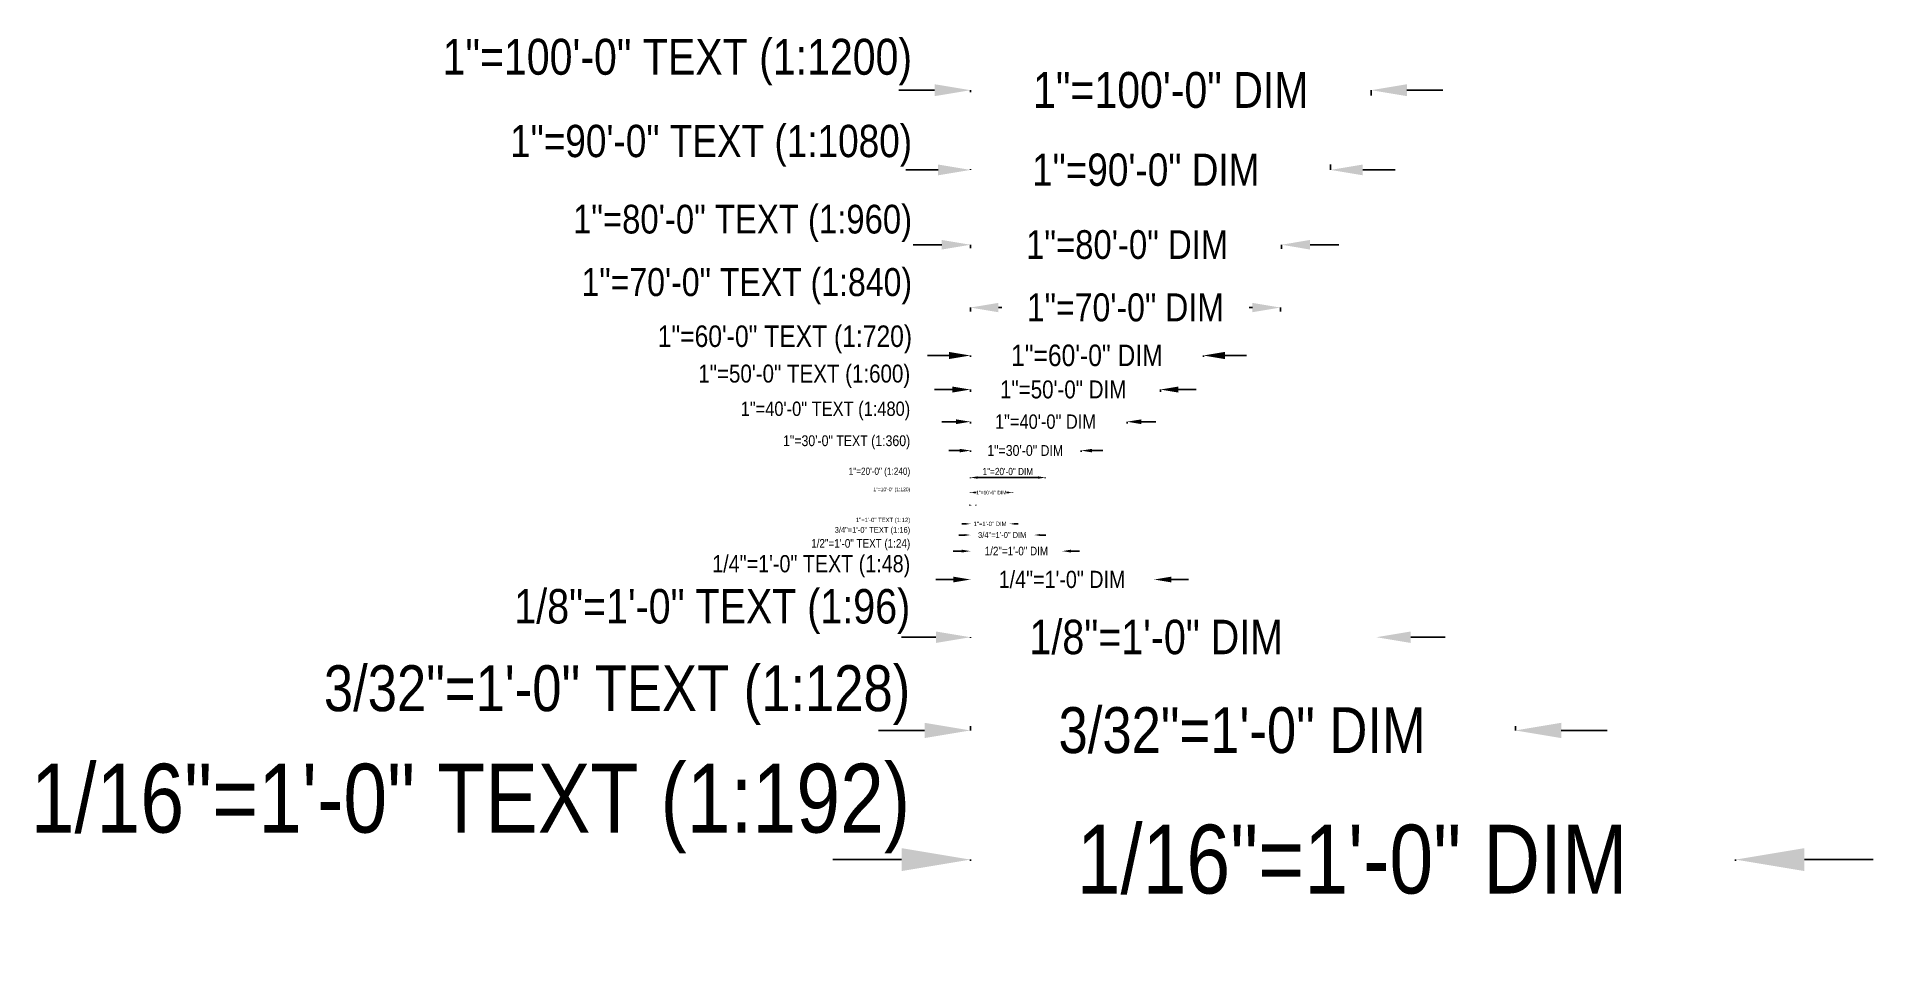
# Model space of a CAD drawing. Header units: feet. Extents: x -3468 to -372, y 3263 to 3670.
# Drawn here: x -1012 to -372, y 3263 to 3586 of the extents above; entities that cross this region are included whole.
import ezdxf

# ---------------------------------------------------------------- set-up
doc = ezdxf.new("R2010")
doc.units = ezdxf.units.FT
doc.header["$MEASUREMENT"] = 0
doc.layers.add('Z-DIMENSIONS', color=7, linetype='Continuous')
doc.styles.add('1EIGHTH', font='technic_.ttf', dxfattribs={"height": 12})
doc.styles.add('1HALF', font='technic_.ttf', dxfattribs={"height": 3})
doc.styles.add('1INCH', font='technic_.ttf', dxfattribs={"height": 1.5})
doc.styles.add('1QUATER', font='technic_.ttf', dxfattribs={"height": 6})
doc.styles.add('1SIXTEENTH', font='technic_.ttf', dxfattribs={"height": 24})
doc.styles.add('3QUATERS', font='technic_.ttf', dxfattribs={"height": 2})
doc.styles.add('3THIRTYSECONDS', font='technic_.ttf', dxfattribs={"height": 16})
doc.styles.add('E10', font='technic_.ttf', dxfattribs={"height": 1.25})
doc.styles.add('E100', font='technic_.ttf', dxfattribs={"height": 12.5})
doc.styles.add('E20', font='technic_.ttf', dxfattribs={"height": 2.5})
doc.styles.add('E30', font='technic_.ttf', dxfattribs={"height": 3.75})
doc.styles.add('E40', font='technic_.ttf', dxfattribs={"height": 5})
doc.styles.add('E50', font='technic_.ttf', dxfattribs={"height": 6.25})
doc.styles.add('E60', font='technic_.ttf', dxfattribs={"height": 7.5})
doc.styles.add('E70', font='technic_.ttf', dxfattribs={"height": 9.75})
doc.styles.add('E80', font='technic_.ttf', dxfattribs={"height": 10})
doc.styles.add('E90', font='technic_.ttf', dxfattribs={"height": 11.25})
doc.styles.add('PAPER SPACE TXT', font='technic_.ttf', dxfattribs={"height": 0.125})
doc.dimstyles.new('1EIGHTH', dxfattribs={"dimscale": 0, "dimtxt": 12, "dimasz": 12, "dimexe": 0, "dimexo": 2, "dimgap": 4, "dimtad": 1, "dimdec": 4, "dimzin": 3, "dimdsep": 46, "dimlunit": 4, "dimtxsty": '1EIGHTH', "dimcen": 12, "dimclrd": 1, "dimclre": 1, "dimclrt": 7, "dimadec": 0, "dimazin": 0, "dimtfac": 1, "dimtdec": 4, "dimtofl": 0, "dimtmove": 2, "dimatfit": 3, "dimfxl": 1, "dimfrac": 2, "dimtolj": 1, "dimtzin": 0, "dimarcsym": 1})
doc.dimstyles.new('1HALF', dxfattribs={"dimscale": 0, "dimtxt": 3, "dimasz": 3, "dimexe": 0, "dimexo": 0.5, "dimgap": 1, "dimtad": 1, "dimdec": 4, "dimzin": 3, "dimdsep": 46, "dimlunit": 4, "dimtxsty": '1HALF', "dimcen": 3, "dimclrd": 1, "dimclre": 1, "dimclrt": 7, "dimadec": 0, "dimazin": 0, "dimtfac": 1, "dimtdec": 4, "dimtofl": 0, "dimtmove": 2, "dimatfit": 3, "dimfxl": 1, "dimfrac": 2, "dimtolj": 1, "dimtzin": 0, "dimarcsym": 1})
doc.dimstyles.new('1INCH', dxfattribs={"dimscale": 0, "dimtxt": 1.5, "dimasz": 1.5, "dimexe": 0, "dimexo": 0.25, "dimgap": 0.5, "dimtad": 1, "dimdec": 4, "dimzin": 3, "dimdsep": 46, "dimlunit": 4, "dimtxsty": '1INCH', "dimcen": 1.5, "dimclrd": 1, "dimclre": 1, "dimclrt": 7, "dimadec": 0, "dimazin": 0, "dimtfac": 1, "dimtdec": 4, "dimtofl": 0, "dimtmove": 2, "dimatfit": 3, "dimfxl": 1, "dimfrac": 2, "dimtolj": 1, "dimtzin": 0, "dimarcsym": 1})
doc.dimstyles.new('1QUATER', dxfattribs={"dimscale": 0, "dimtxt": 6, "dimasz": 6, "dimexe": 0, "dimexo": 1, "dimgap": 2, "dimtad": 1, "dimdec": 4, "dimzin": 3, "dimdsep": 46, "dimlunit": 4, "dimtxsty": '1QUATER', "dimcen": 6, "dimclrd": 1, "dimclre": 1, "dimclrt": 7, "dimadec": 0, "dimazin": 0, "dimtfac": 1, "dimtdec": 4, "dimtofl": 0, "dimtmove": 2, "dimatfit": 3, "dimfxl": 1, "dimfrac": 2, "dimtolj": 1, "dimtzin": 0, "dimarcsym": 1})
doc.dimstyles.new('1SIXTEENTH', dxfattribs={"dimscale": 0, "dimtxt": 24, "dimasz": 24, "dimexe": 0, "dimexo": 4, "dimgap": 8, "dimtad": 1, "dimdec": 4, "dimzin": 3, "dimdsep": 46, "dimlunit": 4, "dimtxsty": '1SIXTEENTH', "dimcen": 24, "dimclrd": 1, "dimclre": 1, "dimclrt": 7, "dimadec": 0, "dimazin": 0, "dimtfac": 1, "dimtdec": 4, "dimtofl": 0, "dimtmove": 2, "dimatfit": 3, "dimfxl": 1, "dimfrac": 2, "dimtolj": 1, "dimtzin": 0, "dimarcsym": 1})
doc.dimstyles.new('3QUATER', dxfattribs={"dimscale": 0, "dimtxt": 2, "dimasz": 2, "dimexe": 0, "dimexo": 0.333008, "dimgap": 0.666992, "dimtad": 1, "dimdec": 4, "dimzin": 3, "dimdsep": 46, "dimlunit": 4, "dimtxsty": '3QUATERS', "dimcen": 2, "dimclrd": 1, "dimclre": 1, "dimclrt": 7, "dimadec": 0, "dimazin": 0, "dimtfac": 1, "dimtdec": 4, "dimtofl": 0, "dimtmove": 2, "dimatfit": 3, "dimfxl": 1, "dimfrac": 2, "dimtolj": 1, "dimtzin": 0, "dimarcsym": 1})
doc.dimstyles.new('3THIRTYSECONDS', dxfattribs={"dimscale": 0, "dimtxt": 16, "dimasz": 16, "dimexe": 0, "dimexo": 1.333008, "dimgap": 5.333333, "dimtad": 1, "dimdec": 4, "dimzin": 3, "dimdsep": 46, "dimlunit": 4, "dimtxsty": '3THIRTYSECONDS', "dimcen": 16, "dimclrd": 1, "dimclre": 1, "dimclrt": 7, "dimadec": 0, "dimazin": 0, "dimtfac": 1, "dimtdec": 4, "dimtofl": 0, "dimtmove": 2, "dimatfit": 3, "dimfxl": 1, "dimfrac": 2, "dimtolj": 1, "dimtzin": 0, "dimarcsym": 1})
doc.dimstyles.new('E10', dxfattribs={"dimscale": 0, "dimtxt": 1.25, "dimasz": 1.25, "dimexe": 0, "dimexo": 0.020833, "dimgap": 0.416666, "dimtad": 1, "dimzin": 0, "dimdsep": 46, "dimtxsty": 'E10', "dimcen": 1.25, "dimclrd": 1, "dimclre": 1, "dimclrt": 7, "dimadec": 0, "dimazin": 0, "dimtfac": 1, "dimtofl": 0, "dimtmove": 2, "dimatfit": 3, "dimfxl": 1, "dimfrac": 2, "dimtolj": 1, "dimtzin": 0, "dimarcsym": 1})
doc.dimstyles.new('E100', dxfattribs={"dimscale": 0, "dimtxt": 12.5, "dimasz": 12.5, "dimexe": 0, "dimexo": 2.083333, "dimgap": 4.166667, "dimtad": 1, "dimzin": 0, "dimdsep": 46, "dimtxsty": 'E100', "dimcen": 12.5, "dimclrd": 1, "dimclre": 1, "dimclrt": 7, "dimadec": 0, "dimazin": 0, "dimtfac": 1, "dimtofl": 0, "dimtmove": 2, "dimatfit": 3, "dimfxl": 1, "dimfrac": 2, "dimtolj": 1, "dimtzin": 0, "dimarcsym": 1})
doc.dimstyles.new('E20', dxfattribs={"dimscale": 0, "dimtxt": 2.5, "dimasz": 2.5, "dimexe": 0, "dimexo": 0.416667, "dimgap": 0.833333, "dimtad": 1, "dimzin": 0, "dimdsep": 46, "dimtxsty": 'E20', "dimcen": 2.5, "dimclrd": 1, "dimclre": 1, "dimclrt": 7, "dimadec": 0, "dimazin": 0, "dimtfac": 1, "dimtofl": 0, "dimtmove": 2, "dimatfit": 3, "dimfxl": 1, "dimfrac": 2, "dimtolj": 1, "dimtzin": 0, "dimarcsym": 1})
doc.dimstyles.new('E30', dxfattribs={"dimscale": 0, "dimtxt": 3.75, "dimasz": 3.75, "dimexe": 0, "dimexo": 0.625, "dimgap": 1.25, "dimtad": 1, "dimzin": 0, "dimdsep": 46, "dimtxsty": 'E30', "dimcen": 3.75, "dimclrd": 1, "dimclre": 1, "dimclrt": 7, "dimadec": 0, "dimazin": 0, "dimtfac": 1, "dimtofl": 0, "dimtmove": 2, "dimatfit": 3, "dimfxl": 1, "dimfrac": 2, "dimtolj": 1, "dimtzin": 0, "dimarcsym": 1})
doc.dimstyles.new('E40', dxfattribs={"dimscale": 0, "dimtxt": 5, "dimasz": 5, "dimexe": 0, "dimexo": 0.833333, "dimgap": 1.6666, "dimtad": 1, "dimzin": 0, "dimdsep": 46, "dimtxsty": 'E40', "dimcen": 5, "dimclrd": 1, "dimclre": 1, "dimclrt": 7, "dimadec": 0, "dimazin": 0, "dimtfac": 1, "dimtofl": 0, "dimtmove": 2, "dimatfit": 3, "dimfxl": 1, "dimfrac": 2, "dimtolj": 1, "dimtzin": 0, "dimarcsym": 1})
doc.dimstyles.new('E50', dxfattribs={"dimscale": 0, "dimtxt": 6.25, "dimasz": 6.25, "dimexe": 0, "dimexo": 1.041667, "dimgap": 2.083333, "dimtad": 1, "dimzin": 0, "dimdsep": 46, "dimtxsty": 'E50', "dimcen": 6.25, "dimclrd": 1, "dimclre": 1, "dimclrt": 7, "dimadec": 0, "dimazin": 0, "dimtfac": 1, "dimtofl": 0, "dimtmove": 2, "dimatfit": 3, "dimfxl": 1, "dimfrac": 2, "dimtolj": 1, "dimtzin": 0, "dimarcsym": 1})
doc.dimstyles.new('E60', dxfattribs={"dimscale": 0, "dimtxt": 7.5, "dimasz": 7.5, "dimexe": 0, "dimexo": 0.625, "dimgap": 2.5, "dimtad": 1, "dimzin": 0, "dimdsep": 46, "dimtxsty": 'E60', "dimcen": 7.5, "dimclrd": 1, "dimclre": 1, "dimclrt": 7, "dimadec": 0, "dimazin": 0, "dimtfac": 1, "dimtofl": 0, "dimtmove": 2, "dimatfit": 3, "dimfxl": 1, "dimfrac": 2, "dimtolj": 1, "dimtzin": 0, "dimarcsym": 1})
doc.dimstyles.new('E70', dxfattribs={"dimscale": 0, "dimtxt": 9.75, "dimasz": 9.75, "dimexe": 0, "dimexo": 1.625, "dimgap": 3.25, "dimtad": 1, "dimzin": 0, "dimdsep": 46, "dimtxsty": 'E70', "dimcen": 9.75, "dimclrd": 1, "dimclre": 1, "dimclrt": 7, "dimadec": 0, "dimazin": 0, "dimtfac": 1, "dimtofl": 0, "dimtmove": 2, "dimatfit": 3, "dimfxl": 1, "dimfrac": 2, "dimtolj": 1, "dimtzin": 0, "dimarcsym": 1})
doc.dimstyles.new('E80', dxfattribs={"dimscale": 0, "dimtxt": 10, "dimasz": 10, "dimexe": 0, "dimexo": 1.666667, "dimgap": 3.33333, "dimtad": 1, "dimzin": 0, "dimdsep": 46, "dimtxsty": 'E80', "dimcen": 10, "dimclrd": 1, "dimclre": 1, "dimclrt": 7, "dimadec": 0, "dimazin": 0, "dimtfac": 1, "dimtofl": 0, "dimtmove": 2, "dimatfit": 3, "dimfxl": 1, "dimfrac": 2, "dimtolj": 1, "dimtzin": 0, "dimarcsym": 1})
doc.dimstyles.new('E90', dxfattribs={"dimscale": 0, "dimtxt": 11.25, "dimasz": 11.25, "dimexe": 0, "dimexo": 1.875, "dimgap": 3.75, "dimtad": 1, "dimzin": 0, "dimdsep": 46, "dimtxsty": 'E90', "dimcen": 11.25, "dimclrd": 1, "dimclre": 1, "dimclrt": 7, "dimadec": 0, "dimazin": 0, "dimtfac": 1, "dimtofl": 0, "dimtmove": 2, "dimatfit": 3, "dimfxl": 1, "dimfrac": 2, "dimtolj": 1, "dimtzin": 0, "dimarcsym": 1})
doc.dimstyles.new('PAPER SPACE', dxfattribs={"dimscale": 0, "dimtxt": 0.125, "dimasz": 0.125, "dimexe": 0, "dimexo": 0.020508, "dimgap": 0.041992, "dimtad": 1, "dimdec": 4, "dimzin": 3, "dimdsep": 46, "dimlunit": 4, "dimtxsty": 'PAPER SPACE TXT', "dimcen": 0.125, "dimclrd": 1, "dimclre": 1, "dimclrt": 7, "dimadec": 0, "dimazin": 0, "dimtfac": 1, "dimtdec": 4, "dimtofl": 0, "dimtmove": 2, "dimatfit": 3, "dimfxl": 1, "dimfrac": 2, "dimtolj": 1, "dimtzin": 0, "dimarcsym": 1})

msp = doc.modelspace()

# ---------------------------------------------------------------- texts
at = {"layer": 'Z-DIMENSIONS', "attachment_point": 3}
for s, insert, char_height, style in [('\\A1;1"=100\'-0" TEXT (1:1200)', (-707.11757, 3585.40431), 12.5, 'E100'), ('\\A1;1"=90\'-0" TEXT (1:1080)', (-707.11757, 3555.4192), 11.25, 'E90'), ('\\A1;1"=80\'-0" TEXT (1:960)', (-707.11757, 3527.54225), 10, 'E80'), ('\\A1;1"=70\'-0" TEXT (1:840)', (-707.11757, 3505.46535), 9.75, 'E70'), ('\\A1;1"=60\'-0" TEXT (1:720)', (-707.11757, 3485.46377), 7.5, 'E60'), ('\\A1;1"=50\'-0" TEXT (1:600)', (-707.7687, 3471.81783), 6.25, 'E50'), ('\\A1;1"=40\'-0" TEXT (1:480)', (-707.7687, 3458.9273), 5, 'E40'), ('\\A1;1"=30\'-0" TEXT (1:360)', (-707.7687, 3447.1528), 3.75, 'E30'), ('\\A1;1"=20\'-0" (1:240)', (-707.7687, 3435.90385), 2.5, 'E20'), ('\\A1;1"=10\'-0" (1:120)', (-707.7687, 3428.93222), 1.25, 'E10'), ('\\A1;3/4"=1\'-0" TEXT (1:16)', (-707.7687, 3415.18035), 2, '3QUATERS'), ('\\A1;1"=1\'-0" TEXT (1:12)', (-707.7687, 3418.39999), 1.5, '1INCH'), ('\\A1;1/2"=1\'-0" TEXT (1:24)', (-707.7687, 3410.98429), 3, '1HALF'), ('\\A1;1/4"=1\'-0" TEXT (1:48)', (-707.7687, 3405.39595), 6, '1QUATER'), ('\\A1;{\\W1;1/8"=1\'-0" TEXT (1:96)}', (-707.7687, 3393.55226), 12, '1EIGHTH'), ('\\A1;{\\W1;3/32"=1\'-0" TEXT (1:128)}', (-707.7687, 3366.98014), 16, '3THIRTYSECONDS'), ('\\A1;{\\W1;1/16"=1\'-0" TEXT (1:192)}', (-707.7687, 3332.64128), 24, '1SIXTEENTH')]:
    msp.add_mtext_dynamic_manual_height_columns(s, width=2759.7567595, gutter_width=0.625, heights=[0], dxfattribs=dict(at, insert=insert, char_height=char_height, style=style))

# ---------------------------------------------------------------- blocks, each defined once
blk = doc.blocks.new('*D18')
at = {"layer": 'Defpoints', "color": 0, "transparency": 16777216}
for p in [(-686.78, 3416.53), (-673.06, 3416.53), (-673.06, 3416.29)]:
    blk.add_point(p, dxfattribs=at)
at = {"layer": 'Z-DIMENSIONS', "color": 1, "lineweight": -2, "transparency": 16777216}
for p, q in [((-688.28, 3416.29), (-689.78, 3416.29)), ((-686.78, 3416.28), (-686.78, 3416.29)), ((-673.06, 3416.28), (-673.06, 3416.29)), ((-671.56, 3416.29), (-670.06, 3416.29))]:
    blk.add_line(p, q, dxfattribs=at)
at = {"layer": 'Z-DIMENSIONS', "color": 1, "transparency": 16777216}
for points in [[(-688.28, 3416.54), (-688.28, 3416.04), (-686.78, 3416.29)], [(-671.56, 3416.54), (-671.56, 3416.04), (-673.06, 3416.29)]]:
    blk.add_solid(points, dxfattribs=at)
at = {"layer": 'Z-DIMENSIONS', "color": 7, "transparency": 16777216, "insert": (-679.93, 3416.29), "char_height": 1.5, "attachment_point": 5, "style": '1INCH'}
blk.add_mtext('\\A1;1"=1\'-0" DIM', dxfattribs=at)
blk = doc.blocks.new('*D17')
at = {"layer": 'Defpoints', "color": 0, "transparency": 16777216}
for p in [(-686.78, 3412.73), (-664.47, 3412.73), (-664.47, 3412.4)]:
    blk.add_point(p, dxfattribs=at)
at = {"layer": 'Z-DIMENSIONS', "color": 1, "lineweight": -2, "transparency": 16777216}
for p, q in [((-688.78, 3412.4), (-690.78, 3412.4)), ((-686.78, 3412.39), (-686.78, 3412.4)), ((-664.47, 3412.39), (-664.47, 3412.4)), ((-662.47, 3412.4), (-660.47, 3412.4))]:
    blk.add_line(p, q, dxfattribs=at)
at = {"layer": 'Z-DIMENSIONS', "color": 1, "transparency": 16777216}
for points in [[(-688.78, 3412.73), (-688.78, 3412.07), (-686.78, 3412.4)], [(-662.47, 3412.73), (-662.47, 3412.07), (-664.47, 3412.4)]]:
    blk.add_solid(points, dxfattribs=at)
at = {"layer": 'Z-DIMENSIONS', "color": 7, "transparency": 16777216, "insert": (-675.67, 3412.4), "char_height": 2, "attachment_point": 5, "style": '3QUATERS'}
blk.add_mtext('\\A1;3/4"=1\'-0" DIM', dxfattribs=at)
blk = doc.blocks.new('*D16')
at = {"layer": 'Defpoints', "color": 0, "transparency": 16777216}
for p in [(-686.78, 3407.25), (-654.72, 3407.25), (-654.72, 3406.79)]:
    blk.add_point(p, dxfattribs=at)
at = {"layer": 'Z-DIMENSIONS', "color": 1, "lineweight": -2, "transparency": 16777216}
for p, q in [((-689.78, 3406.79), (-692.78, 3406.79)), ((-686.78, 3406.75), (-686.78, 3406.79)), ((-654.72, 3406.75), (-654.72, 3406.79)), ((-651.72, 3406.79), (-648.72, 3406.79))]:
    blk.add_line(p, q, dxfattribs=at)
at = {"layer": 'Z-DIMENSIONS', "color": 1, "transparency": 16777216}
for points in [[(-689.78, 3407.29), (-689.78, 3406.29), (-686.78, 3406.79)], [(-651.72, 3407.29), (-651.72, 3406.29), (-654.72, 3406.79)]]:
    blk.add_solid(points, dxfattribs=at)
at = {"layer": 'Z-DIMENSIONS', "color": 7, "transparency": 16777216, "insert": (-670.73, 3406.79), "char_height": 3, "attachment_point": 5, "style": '1HALF'}
blk.add_mtext('\\A1;1/2"=1\'-0" DIM', dxfattribs=at)
blk = doc.blocks.new('*D15')
at = {"layer": 'Defpoints', "color": 0, "transparency": 16777216}
for p in [(-686.78, 3378.59), (-545.19, 3378.76), (-545.19, 3376.76)]:
    blk.add_point(p, dxfattribs=at)
at = {"layer": 'Z-DIMENSIONS', "color": 1, "lineweight": -2, "transparency": 16777216}
for p, q in [((-698.78, 3376.76), (-710.78, 3376.76)), ((-686.78, 3376.59), (-686.78, 3376.76)), ((-533.19, 3376.76), (-521.19, 3376.76))]:
    blk.add_line(p, q, dxfattribs=at)
at = {"layer": 'Z-DIMENSIONS', "color": 1, "transparency": 16777216}
for points in [[(-698.78, 3378.76), (-698.78, 3374.76), (-686.78, 3376.76)], [(-533.19, 3378.76), (-533.19, 3374.76), (-545.19, 3376.76)]]:
    blk.add_solid(points, dxfattribs=at)
at = {"layer": 'Z-DIMENSIONS', "color": 7, "transparency": 16777216, "insert": (-621.96, 3376.76), "char_height": 12, "attachment_point": 5, "style": '1EIGHTH'}
blk.add_mtext('\\A1;1/8"=1\'-0" DIM', dxfattribs=at)
blk = doc.blocks.new('*D14')
at = {"layer": 'Defpoints', "color": 0, "transparency": 16777216}
for p in [(-686.78, 3347.04), (-496.7, 3347.04), (-496.7, 3344.26)]:
    blk.add_point(p, dxfattribs=at)
at = {"layer": 'Z-DIMENSIONS', "color": 1, "lineweight": -2, "transparency": 16777216}
for p, q in [((-702.78, 3344.26), (-718.78, 3344.26)), ((-686.78, 3345.71), (-686.78, 3344.26)), ((-496.7, 3345.71), (-496.7, 3344.26)), ((-480.7, 3344.26), (-464.7, 3344.26))]:
    blk.add_line(p, q, dxfattribs=at)
at = {"layer": 'Z-DIMENSIONS', "color": 1, "transparency": 16777216}
for points in [[(-702.78, 3346.93), (-702.78, 3341.59), (-686.78, 3344.26)], [(-480.7, 3346.93), (-480.7, 3341.59), (-496.7, 3344.26)]]:
    blk.add_solid(points, dxfattribs=at)
at = {"layer": 'Z-DIMENSIONS', "color": 7, "transparency": 16777216, "insert": (-592, 3344.26), "char_height": 16, "attachment_point": 5, "style": '3THIRTYSECONDS'}
blk.add_mtext('\\A1;3/32"=1\'-0" DIM', dxfattribs=at)
blk = doc.blocks.new('*D13')
at = {"layer": 'Defpoints', "color": 0, "transparency": 16777216}
for p in [(-686.78, 3302.82), (-419.89, 3302.77), (-419.89, 3299.22)]:
    blk.add_point(p, dxfattribs=at)
at = {"layer": 'Z-DIMENSIONS', "color": 1, "lineweight": -2, "transparency": 16777216}
for p, q in [((-710.78, 3299.22), (-734.78, 3299.22)), ((-686.78, 3298.82), (-686.78, 3299.22)), ((-419.89, 3298.77), (-419.89, 3299.22)), ((-395.89, 3299.22), (-371.89, 3299.22))]:
    blk.add_line(p, q, dxfattribs=at)
at = {"layer": 'Z-DIMENSIONS', "color": 1, "transparency": 16777216}
for points in [[(-710.78, 3303.22), (-710.78, 3295.22), (-686.78, 3299.22)], [(-395.89, 3303.22), (-395.89, 3295.22), (-419.89, 3299.22)]]:
    blk.add_solid(points, dxfattribs=at)
at = {"layer": 'Z-DIMENSIONS', "color": 7, "transparency": 16777216, "insert": (-553.62, 3299.22), "char_height": 24, "attachment_point": 5, "style": '1SIXTEENTH'}
blk.add_mtext('\\A1;1/16"=1\'-0" DIM', dxfattribs=at)
blk = doc.blocks.new('*D12')
at = {"layer": 'Defpoints', "color": 0, "transparency": 16777216}
for p in [(-686.78, 3397.93), (-622.72, 3397.93), (-622.72, 3396.88)]:
    blk.add_point(p, dxfattribs=at)
at = {"layer": 'Z-DIMENSIONS', "color": 1, "lineweight": -2, "transparency": 16777216}
for p, q in [((-692.78, 3396.88), (-698.78, 3396.88)), ((-686.78, 3396.93), (-686.78, 3396.88)), ((-622.72, 3396.93), (-622.72, 3396.88)), ((-616.72, 3396.88), (-610.72, 3396.88))]:
    blk.add_line(p, q, dxfattribs=at)
at = {"layer": 'Z-DIMENSIONS', "color": 1, "transparency": 16777216}
for points in [[(-692.78, 3397.88), (-692.78, 3395.88), (-686.78, 3396.88)], [(-616.72, 3397.88), (-616.72, 3395.88), (-622.72, 3396.88)]]:
    blk.add_solid(points, dxfattribs=at)
at = {"layer": 'Z-DIMENSIONS', "color": 7, "transparency": 16777216, "insert": (-654.81, 3396.88), "char_height": 6, "attachment_point": 5, "style": '1QUATER'}
blk.add_mtext('\\A1;1/4"=1\'-0" DIM', dxfattribs=at)
blk = doc.blocks.new('*D2')
at = {"layer": 'Defpoints', "color": 0, "transparency": 16777216}
for p in [(-686.78, 3427.39), (-672.13, 3427.39), (-672.13, 3427.19)]:
    blk.add_point(p, dxfattribs=at)
at = {"layer": 'Z-DIMENSIONS', "color": 1, "lineweight": -2, "transparency": 16777216}
for p, q in [((-686.78, 3427.37), (-686.78, 3427.19)), ((-685.53, 3427.19), (-684.8, 3427.19)), ((-673.38, 3427.19), (-674.19, 3427.19)), ((-672.13, 3427.36), (-672.13, 3427.19))]:
    blk.add_line(p, q, dxfattribs=at)
at = {"layer": 'Z-DIMENSIONS', "color": 1, "transparency": 16777216}
for points in [[(-685.53, 3427.4), (-685.53, 3426.98), (-686.78, 3427.19)], [(-673.38, 3427.4), (-673.38, 3426.98), (-672.13, 3427.19)]]:
    blk.add_solid(points, dxfattribs=at)
at = {"layer": 'Z-DIMENSIONS', "color": 7, "transparency": 16777216, "insert": (-679.49, 3427.19), "char_height": 1.25, "attachment_point": 5, "style": 'E10'}
blk.add_mtext('\\A1;1"=10\'-0" DIM', dxfattribs=at)
blk = doc.blocks.new('*D4')
at = {"layer": 'Defpoints', "color": 0, "transparency": 16777216}
for p in [(-686.78, 3432.62), (-660.65, 3432.62), (-660.65, 3432.43)]:
    blk.add_point(p, dxfattribs=at)
at = {"layer": 'Z-DIMENSIONS', "color": 1, "lineweight": -2, "transparency": 16777216}
for p, q in [((-686.78, 3432.21), (-686.78, 3432.43)), ((-684.28, 3432.43), (-663.15, 3432.43)), ((-660.65, 3432.21), (-660.65, 3432.43))]:
    blk.add_line(p, q, dxfattribs=at)
at = {"layer": 'Z-DIMENSIONS', "color": 1, "transparency": 16777216}
for points in [[(-684.28, 3432.85), (-684.28, 3432.01), (-686.78, 3432.43)], [(-663.15, 3432.85), (-663.15, 3432.01), (-660.65, 3432.43)]]:
    blk.add_solid(points, dxfattribs=at)
at = {"layer": 'Z-DIMENSIONS', "color": 7, "transparency": 16777216, "insert": (-673.71, 3434.53), "char_height": 2.5, "attachment_point": 5, "style": 'E20'}
blk.add_mtext('\\A1;1"=20\'-0" DIM', dxfattribs=at)
blk = doc.blocks.new('*D5')
at = {"layer": 'Defpoints', "color": 0, "transparency": 16777216}
for p in [(-686.78, 3442.03), (-648.09, 3442.03), (-648.09, 3441.84)]:
    blk.add_point(p, dxfattribs=at)
at = {"layer": 'Z-DIMENSIONS', "color": 1, "lineweight": -2, "transparency": 16777216}
for p, q in [((-690.53, 3441.84), (-694.28, 3441.84)), ((-686.78, 3441.41), (-686.78, 3441.84)), ((-648.09, 3441.41), (-648.09, 3441.84)), ((-644.34, 3441.84), (-640.59, 3441.84))]:
    blk.add_line(p, q, dxfattribs=at)
at = {"layer": 'Z-DIMENSIONS', "color": 1, "transparency": 16777216}
for points in [[(-690.53, 3442.46), (-690.53, 3441.21), (-686.78, 3441.84)], [(-644.34, 3442.46), (-644.34, 3441.21), (-648.09, 3441.84)]]:
    blk.add_solid(points, dxfattribs=at)
at = {"layer": 'Z-DIMENSIONS', "color": 7, "transparency": 16777216, "insert": (-667.65, 3441.84), "char_height": 3.75, "attachment_point": 5, "style": 'E30'}
blk.add_mtext('\\A1;1"=30\'-0" DIM', dxfattribs=at)
blk = doc.blocks.new('*D6')
at = {"layer": 'Defpoints', "color": 0, "transparency": 16777216}
for p in [(-686.78, 3452.1), (-632.13, 3452.09), (-632.13, 3451.9)]:
    blk.add_point(p, dxfattribs=at)
at = {"layer": 'Z-DIMENSIONS', "color": 1, "lineweight": -2, "transparency": 16777216}
for p, q in [((-691.78, 3451.9), (-696.78, 3451.9)), ((-686.78, 3451.26), (-686.78, 3451.9)), ((-632.13, 3451.26), (-632.13, 3451.9)), ((-627.13, 3451.9), (-622.13, 3451.9))]:
    blk.add_line(p, q, dxfattribs=at)
at = {"layer": 'Z-DIMENSIONS', "color": 1, "transparency": 16777216}
for points in [[(-691.78, 3452.73), (-691.78, 3451.07), (-686.78, 3451.9)], [(-627.13, 3452.73), (-627.13, 3451.07), (-632.13, 3451.9)]]:
    blk.add_solid(points, dxfattribs=at)
at = {"layer": 'Z-DIMENSIONS', "color": 7, "transparency": 16777216, "insert": (-660.59, 3451.9), "char_height": 5, "attachment_point": 5, "style": 'E40'}
blk.add_mtext('\\A1;1"=40\'-0" DIM', dxfattribs=at)
blk = doc.blocks.new('*D7')
at = {"layer": 'Defpoints', "color": 0, "transparency": 16777216}
for p in [(-686.78, 3463.31), (-620.52, 3463.31), (-620.52, 3463.12)]:
    blk.add_point(p, dxfattribs=at)
at = {"layer": 'Z-DIMENSIONS', "color": 1, "lineweight": -2, "transparency": 16777216}
for p, q in [((-693.03, 3463.12), (-699.28, 3463.12)), ((-686.78, 3462.27), (-686.78, 3463.12)), ((-620.52, 3462.27), (-620.52, 3463.12)), ((-614.27, 3463.12), (-608.02, 3463.12))]:
    blk.add_line(p, q, dxfattribs=at)
at = {"layer": 'Z-DIMENSIONS', "color": 1, "transparency": 16777216}
for points in [[(-693.03, 3464.16), (-693.03, 3462.08), (-686.78, 3463.12)], [(-614.27, 3464.16), (-614.27, 3462.08), (-620.52, 3463.12)]]:
    blk.add_solid(points, dxfattribs=at)
at = {"layer": 'Z-DIMENSIONS', "color": 7, "transparency": 16777216, "insert": (-654.41, 3463.12), "char_height": 6.25, "attachment_point": 5, "style": 'E50'}
blk.add_mtext('\\A1;1"=50\'-0" DIM', dxfattribs=at)
blk = doc.blocks.new('*D8')
at = {"layer": 'Defpoints', "color": 0, "transparency": 16777216}
for p in [(-686.78, 3475.18), (-605.52, 3475.18), (-605.52, 3474.99)]:
    blk.add_point(p, dxfattribs=at)
at = {"layer": 'Z-DIMENSIONS', "color": 1, "lineweight": -2, "transparency": 16777216}
for p, q in [((-694.28, 3474.99), (-701.78, 3474.99)), ((-686.78, 3474.56), (-686.78, 3474.99)), ((-605.52, 3474.56), (-605.52, 3474.99)), ((-598.02, 3474.99), (-590.52, 3474.99))]:
    blk.add_line(p, q, dxfattribs=at)
at = {"layer": 'Z-DIMENSIONS', "color": 1, "transparency": 16777216}
for points in [[(-694.28, 3476.24), (-694.28, 3473.74), (-686.78, 3474.99)], [(-598.02, 3476.24), (-598.02, 3473.74), (-605.52, 3474.99)]]:
    blk.add_solid(points, dxfattribs=at)
at = {"layer": 'Z-DIMENSIONS', "color": 7, "transparency": 16777216, "insert": (-646.15, 3474.99), "char_height": 7.5, "attachment_point": 5, "style": 'E60'}
blk.add_mtext('\\A1;1"=60\'-0" DIM', dxfattribs=at)
blk = doc.blocks.new('*D9')
at = {"layer": 'Defpoints', "color": 0, "transparency": 16777216}
for p in [(-686.78, 3491.91), (-578.68, 3491.91), (-578.68, 3491.71)]:
    blk.add_point(p, dxfattribs=at)
at = {"layer": 'Z-DIMENSIONS', "color": 1, "lineweight": -2, "transparency": 16777216}
for p, q in [((-686.78, 3490.28), (-686.78, 3491.71)), ((-677.03, 3491.71), (-675.86, 3491.71)), ((-588.43, 3491.71), (-589.59, 3491.71)), ((-578.68, 3490.28), (-578.68, 3491.71))]:
    blk.add_line(p, q, dxfattribs=at)
at = {"layer": 'Z-DIMENSIONS', "color": 1, "transparency": 16777216}
for points in [[(-677.03, 3493.34), (-677.03, 3490.09), (-686.78, 3491.71)], [(-588.43, 3493.34), (-588.43, 3490.09), (-578.68, 3491.71)]]:
    blk.add_solid(points, dxfattribs=at)
at = {"layer": 'Z-DIMENSIONS', "color": 7, "transparency": 16777216, "insert": (-632.73, 3491.71), "char_height": 9.75, "attachment_point": 5, "style": 'E70'}
blk.add_mtext('\\A1;1"=70\'-0" DIM', dxfattribs=at)
blk = doc.blocks.new('*D10')
at = {"layer": 'Defpoints', "color": 0, "transparency": 16777216}
for p in [(-686.78, 3510.79), (-578.32, 3513.8), (-578.32, 3513.61)]:
    blk.add_point(p, dxfattribs=at)
at = {"layer": 'Z-DIMENSIONS', "color": 1, "lineweight": -2, "transparency": 16777216}
for p, q in [((-696.78, 3513.61), (-706.78, 3513.61)), ((-686.78, 3512.45), (-686.78, 3513.61)), ((-578.32, 3512.14), (-578.32, 3513.61)), ((-568.32, 3513.61), (-558.32, 3513.61))]:
    blk.add_line(p, q, dxfattribs=at)
at = {"layer": 'Z-DIMENSIONS', "color": 1, "transparency": 16777216}
for points in [[(-696.78, 3515.28), (-696.78, 3511.94), (-686.78, 3513.61)], [(-568.32, 3515.28), (-568.32, 3511.94), (-578.32, 3513.61)]]:
    blk.add_solid(points, dxfattribs=at)
at = {"layer": 'Z-DIMENSIONS', "color": 7, "transparency": 16777216, "insert": (-632.11, 3513.61), "char_height": 10, "attachment_point": 5, "style": 'E80'}
blk.add_mtext('\\A1;1"=80\'-0" DIM', dxfattribs=at)
blk = doc.blocks.new('*D11')
at = {"layer": 'Defpoints', "color": 0, "transparency": 16777216}
for p in [(-686.78, 3538.14), (-561.17, 3539.7), (-561.17, 3539.7)]:
    blk.add_point(p, dxfattribs=at)
at = {"layer": 'Z-DIMENSIONS', "color": 1, "lineweight": -2, "transparency": 16777216}
for p, q in [((-698.03, 3539.7), (-709.28, 3539.7)), ((-686.78, 3540.01), (-686.78, 3539.7)), ((-561.17, 3541.58), (-561.17, 3539.7)), ((-549.92, 3539.7), (-538.67, 3539.7))]:
    blk.add_line(p, q, dxfattribs=at)
at = {"layer": 'Z-DIMENSIONS', "color": 1, "transparency": 16777216}
for points in [[(-698.03, 3541.58), (-698.03, 3537.83), (-686.78, 3539.7)], [(-549.92, 3541.58), (-549.92, 3537.83), (-561.17, 3539.7)]]:
    blk.add_solid(points, dxfattribs=at)
at = {"layer": 'Z-DIMENSIONS', "color": 7, "transparency": 16777216, "insert": (-625.62, 3539.7), "char_height": 11.25, "attachment_point": 5, "style": 'E90'}
blk.add_mtext('\\A1;1"=90\'-0" DIM', dxfattribs=at)
blk = doc.blocks.new('*D3')
at = {"layer": 'Defpoints', "color": 0, "transparency": 16777216}
for p in [(-547.03, 3567.69), (-686.78, 3564.68), (-547.03, 3567.5)]:
    blk.add_point(p, dxfattribs=at)
at = {"layer": 'Z-DIMENSIONS', "color": 1, "lineweight": -2, "transparency": 16777216}
for p, q in [((-699.28, 3567.5), (-711.78, 3567.5)), ((-686.78, 3566.76), (-686.78, 3567.5)), ((-547.03, 3565.61), (-547.03, 3567.5)), ((-534.53, 3567.5), (-522.03, 3567.5))]:
    blk.add_line(p, q, dxfattribs=at)
at = {"layer": 'Z-DIMENSIONS', "color": 1, "transparency": 16777216}
for points in [[(-699.28, 3569.58), (-699.28, 3565.42), (-686.78, 3567.5)], [(-534.53, 3569.58), (-534.53, 3565.42), (-547.03, 3567.5)]]:
    blk.add_solid(points, dxfattribs=at)
at = {"layer": 'Z-DIMENSIONS', "color": 7, "transparency": 16777216, "insert": (-616.9, 3567.5), "char_height": 12.5, "attachment_point": 5, "style": 'E100'}
blk.add_mtext('\\A1;1"=100\'-0" DIM', dxfattribs=at)
blk = doc.blocks.new('*D19')
at = {"layer": 'Defpoints', "color": 0, "transparency": 16777216}
for p in [(-686.78, 3422.75), (-685, 3422.82), (-685, 3422.75)]:
    blk.add_point(p, dxfattribs=at)
at = {"layer": 'Z-DIMENSIONS', "color": 1, "lineweight": -2, "transparency": 16777216}
for p, q in [((-686.9, 3422.82), (-687.03, 3422.82)), ((-686.78, 3422.77), (-686.78, 3422.82)), ((-685, 3422.77), (-685, 3422.82)), ((-684.87, 3422.82), (-684.75, 3422.82))]:
    blk.add_line(p, q, dxfattribs=at)
at = {"layer": 'Z-DIMENSIONS', "color": 1, "transparency": 16777216}
for points in [[(-686.9, 3422.84), (-686.9, 3422.8), (-686.78, 3422.82)], [(-684.87, 3422.84), (-684.87, 3422.8), (-685, 3422.82)]]:
    blk.add_solid(points, dxfattribs=at)
at = {"layer": 'Z-DIMENSIONS', "color": 7, "transparency": 16777216, "insert": (-685.88, 3422.82), "char_height": 0.125, "attachment_point": 5, "style": 'PAPER SPACE TXT'}
blk.add_mtext('\\A1;PAPER SPACE DIM', dxfattribs=at)

# ---------------------------------------------------------------- dimensions: what is measured, and where the dimension line sits
at = {"layer": 'Z-DIMENSIONS'}
for base, p1, p2, text, dimstyle, override, picture, middle in [((-547.0305, 3567.49877), (-686.77684, 3564.67721), (-547.0305, 3567.69244), '1"=100\'-0" DIM', 'E100', {"dimscale": 1, "dimpost": "'"}, '*D3', (-616.90367, 3567.49877)), ((-561.17432, 3539.70137), (-686.77684, 3538.13618), (-561.17432, 3539.70137), '1"=90\'-0" DIM', 'E90', {"dimscale": 1, "dimpost": "'"}, '*D11', (-625.61641, 3539.70137)), ((-578.31891, 3513.60925), (-686.77684, 3510.78769), (-578.31891, 3513.80291), '1"=80\'-0" DIM', 'E80', {"dimscale": 1, "dimpost": "'"}, '*D10', (-632.1069, 3513.60925)), ((-578.67864, 3491.71433), (-686.77684, 3491.90922), (-578.67864, 3491.908), '1"=70\'-0" DIM', 'E70', {"dimscale": 1, "dimpost": "'"}, '*D9', (-632.72774, 3491.71433)), ((-605.51781, 3474.98853), (-686.77684, 3475.18342), (-605.51781, 3475.1822), '1"=60\'-0" DIM', 'E60', {"dimscale": 1, "dimpost": "'"}, '*D8', (-646.14733, 3474.98853)), ((-620.51666, 3463.11982), (-686.77684, 3463.31471), (-620.51666, 3463.31349), '1"=50\'-0" DIM', 'E50', {"dimscale": 1, "dimpost": "'"}, '*D7', (-654.40681, 3463.11982)), ((-632.12823, 3451.90101), (-686.77684, 3452.0959), (-632.12823, 3452.09467), '1"=40\'-0" DIM', 'E40', {"dimscale": 1, "dimpost": "'"}, '*D6', (-660.59473, 3451.90101)), ((-648.08922, 3441.83924), (-686.77684, 3442.03413), (-648.08922, 3442.03291), '1"=30\'-0" DIM', 'E30', {"dimscale": 1, "dimpost": "'"}, '*D5', (-667.65014, 3441.83924)), ((-672.13313, 3427.19191), (-686.77684, 3427.3868), (-672.13313, 3427.38557), '1"=10\'-0" DIM', 'E10', {"dimscale": 1, "dimpost": "'"}, '*D2', (-679.49471, 3427.19191)), ((-684.9962, 3422.81584), (-686.77684, 3422.74792), (-684.9962, 3422.74792), 'PAPER SPACE DIM', 'PAPER SPACE', {"dimscale": 1}, '*D19', (-685.88467, 3422.81584)), ((-664.46837, 3412.40147), (-686.77684, 3412.7255), (-664.46837, 3412.7255), '3/4"=1\'-0" DIM', '3QUATER', {"dimscale": 1}, '*D17', (-675.66556, 3412.40147)), ((-673.05702, 3416.28605), (-686.77684, 3416.53376), (-673.05702, 3416.53376), '1"=1\'-0" DIM', '1INCH', {"dimscale": 1}, '*D18', (-679.92797, 3416.28605)), ((-654.72221, 3406.78962), (-686.77684, 3407.25184), (-654.72221, 3407.25184), '1/2"=1\'-0" DIM', '1HALF', {"dimscale": 1}, '*D16', (-670.73078, 3406.78962)), ((-622.71642, 3396.87678), (-686.77684, 3397.93104), (-622.71642, 3397.93104), '1/4"=1\'-0" DIM', '1QUATER', {"dimscale": 1}, '*D12', (-654.80556, 3396.87678)), ((-545.1939, 3376.76144), (-686.77684, 3378.58898), (-545.1939, 3378.76144), '1/8"=1\'-0" DIM', '1EIGHTH', {"dimscale": 1}, '*D15', (-621.96417, 3376.76144)), ((-496.70059, 3344.26101), (-686.77684, 3347.04025), (-496.70059, 3347.04025), '3/32"=1\'-0" DIM', '3THIRTYSECONDS', {"dimscale": 1}, '*D14', (-592.00133, 3344.26101)), ((-419.89009, 3299.21645), (-686.77684, 3302.81509), (-419.89009, 3302.77345), '1/16"=1\'-0" DIM', '1SIXTEENTH', {"dimscale": 1}, '*D13', (-553.61899, 3299.21645))]:
    dim = msp.add_linear_dim(base=base, p1=p1, p2=p2, angle=180, text=text, dimstyle=dimstyle, override=override, dxfattribs=at)
    dim.commit()
    dim.dimension.update_dxf_attribs({"geometry": picture, "text_midpoint": middle, "dimtype": 160})
dim = msp.add_linear_dim(base=(-660.64646, 3432.42884), p1=(-686.77684, 3432.62373), p2=(-660.64646, 3432.62251), angle=180, text='1"=20\'-0" DIM', dimstyle='E20', override={"dimscale": 1, "dimpost": "'"}, dxfattribs=at)
dim.commit()
dim.dimension.update_dxf_attribs({"geometry": '*D4', "text_midpoint": (-673.71165, 3434.53411)})

doc.saveas('drawing.dxf')
